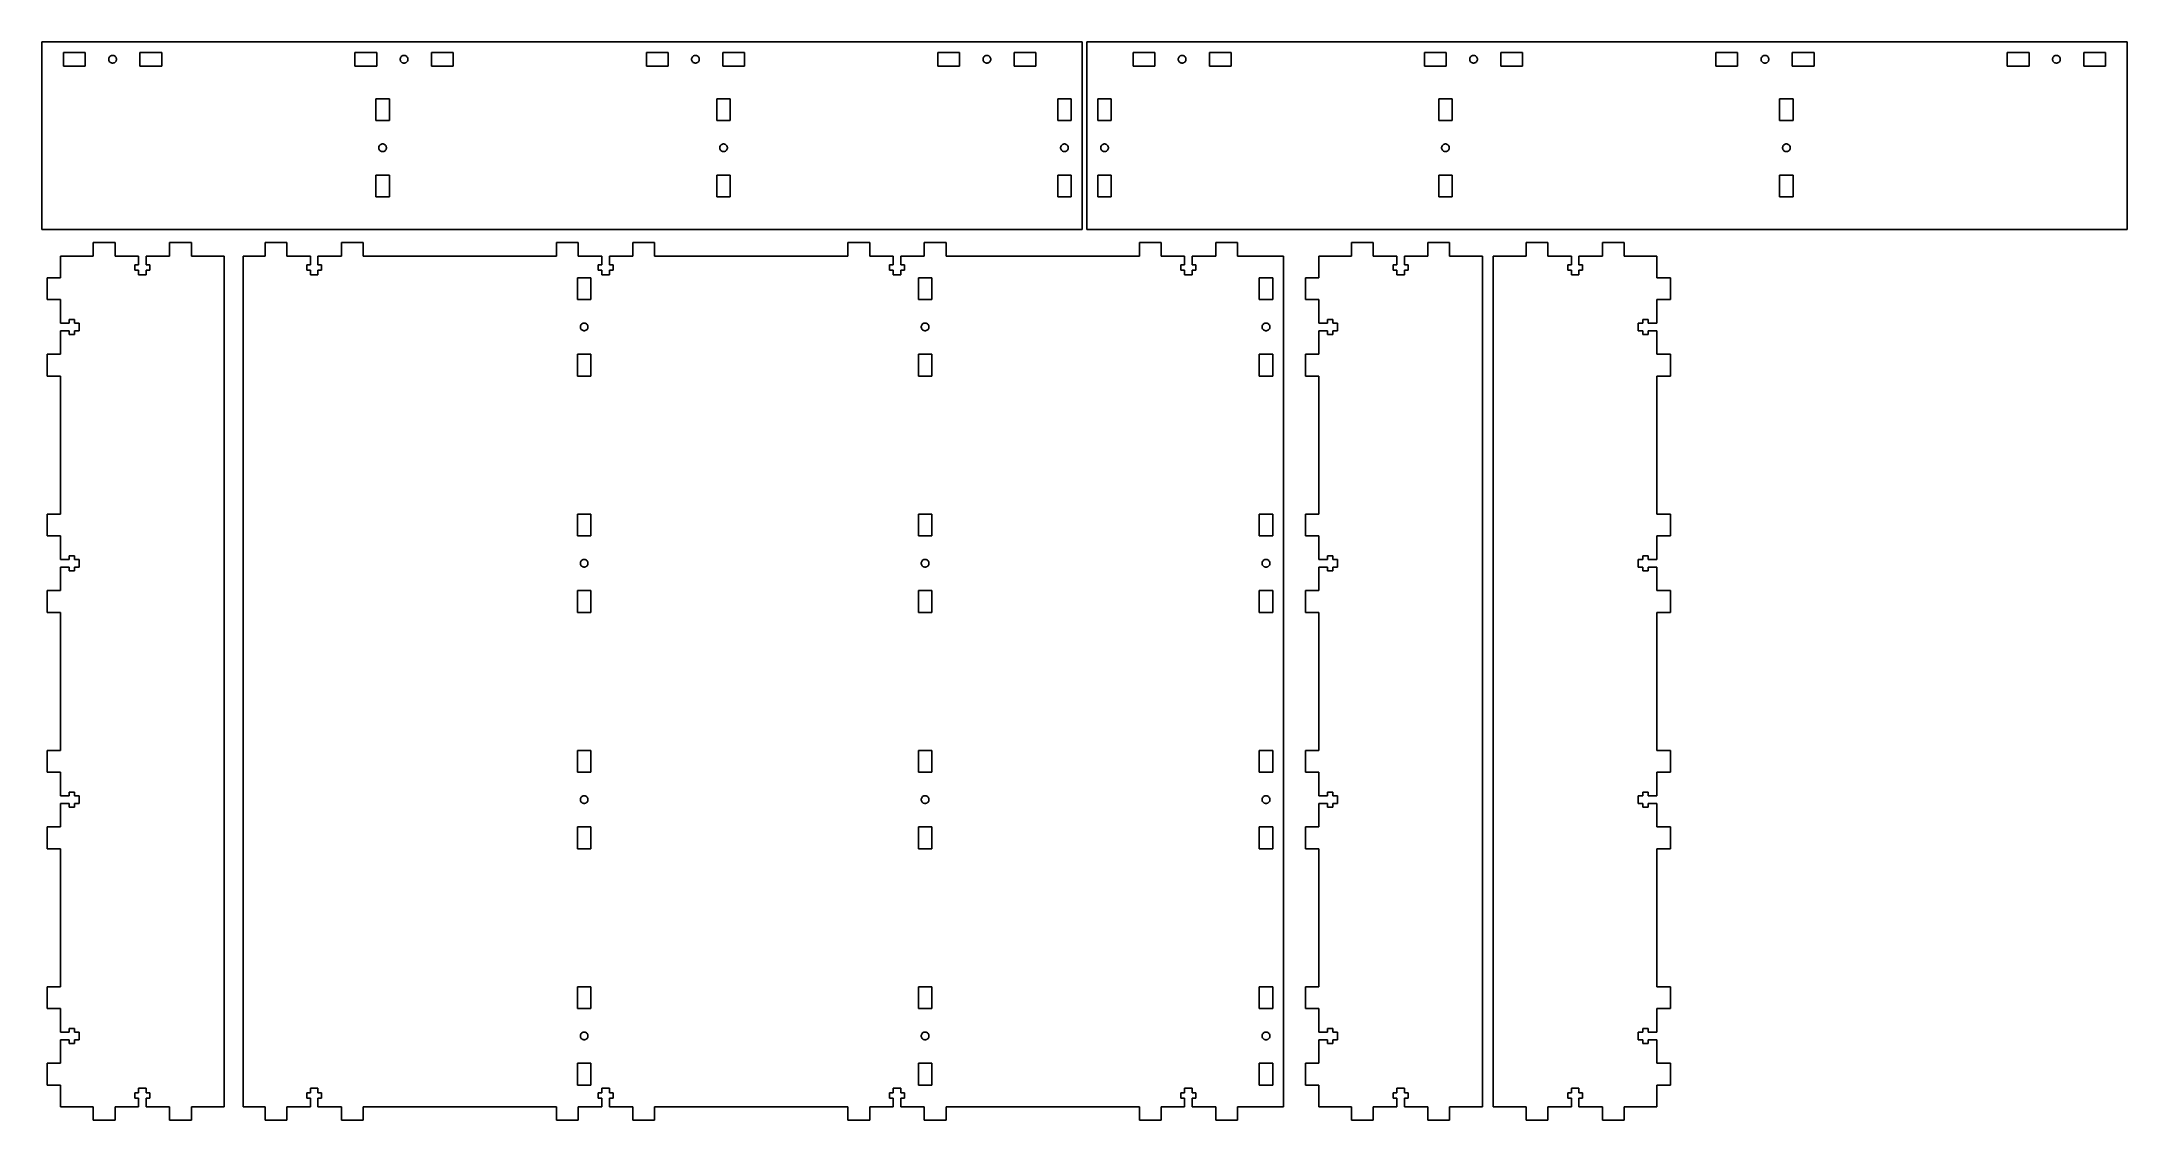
# Model space of a CAD drawing. Header units: metres. Extents: x 0 to 765, y 5 to 400.
import ezdxf

# ---------------------------------------------------------------- set-up
doc = ezdxf.new("R2010")
doc.units = ezdxf.units.M

msp = doc.modelspace()

# ---------------------------------------------------------------- linework, layer by layer
for p, q in [((381.45, 400.5), (0, 400.5)), ((0, 400.5), (0, 331.6)), ((381.45, 331.6), (381.45, 400.5)), ((764.7, 400.5), (383.25, 400.5)), ((383.25, 400.5), (383.25, 331.6)), ((764.7, 331.6), (764.7, 400.5)), ((8.00999, 391.575), (8.00999, 396.525)), ((8.00999, 396.525), (15.99, 396.525)), ((15.99, 391.575), (8.00999, 391.575)), ((15.99, 396.525), (15.99, 391.575)), ((24.6, 394.188), (24.6538, 394.458)), ((24.6, 393.912), (24.6, 394.188)), ((24.6538, 393.642), (24.6, 393.912)), ((24.6538, 394.458), (24.7593, 394.713)), ((24.7593, 393.387), (24.6538, 393.642)), ((24.7593, 394.713), (24.9125, 394.942)), ((24.9125, 393.158), (24.7593, 393.387)), ((24.9125, 394.942), (25.1075, 395.137)), ((25.1075, 392.963), (24.9125, 393.158)), ((25.1075, 395.137), (25.3368, 395.291)), ((25.3368, 392.809), (25.1075, 392.963)), ((25.3368, 395.291), (25.5916, 395.396)), ((25.5916, 392.704), (25.3368, 392.809)), ((25.5916, 395.396), (25.8621, 395.45)), ((25.8621, 392.65), (25.5916, 392.704)), ((25.8621, 395.45), (26.1379, 395.45)), ((26.1379, 392.65), (25.8621, 392.65)), ((26.1379, 395.45), (26.4084, 395.396)), ((26.4084, 392.704), (26.1379, 392.65)), ((26.4084, 395.396), (26.6631, 395.291)), ((26.6631, 392.809), (26.4084, 392.704)), ((26.6631, 395.291), (26.8924, 395.137)), ((26.8924, 392.963), (26.6631, 392.809)), ((26.8924, 395.137), (27.0874, 394.942)), ((27.0874, 393.158), (26.8924, 392.963)), ((27.0874, 394.942), (27.2407, 394.713)), ((27.2407, 393.387), (27.0874, 393.158)), ((27.2407, 394.713), (27.3462, 394.458)), ((27.3462, 393.642), (27.2407, 393.387)), ((27.3462, 394.458), (27.4, 394.188)), ((27.4, 393.912), (27.3462, 393.642)), ((27.4, 394.188), (27.4, 393.912)), ((36.01, 391.575), (36.01, 396.525)), ((36.01, 396.525), (43.99, 396.525)), ((43.99, 391.575), (36.01, 391.575)), ((43.99, 396.525), (43.99, 391.575)), ((114.86, 391.575), (114.86, 396.525)), ((114.86, 396.525), (122.84, 396.525)), ((122.84, 391.575), (114.86, 391.575)), ((122.84, 396.525), (122.84, 391.575)), ((131.45, 394.188), (131.504, 394.458)), ((131.45, 393.912), (131.45, 394.188)), ((131.504, 393.642), (131.45, 393.912)), ((131.504, 394.458), (131.609, 394.713)), ((131.609, 393.387), (131.504, 393.642)), ((131.609, 394.713), (131.763, 394.942)), ((131.763, 393.158), (131.609, 393.387)), ((131.763, 394.942), (131.958, 395.137)), ((131.958, 392.963), (131.763, 393.158)), ((131.958, 395.137), (132.187, 395.291)), ((132.187, 392.809), (131.958, 392.963)), ((132.187, 395.291), (132.442, 395.396)), ((132.442, 392.704), (132.187, 392.809)), ((132.442, 395.396), (132.712, 395.45)), ((132.712, 392.65), (132.442, 392.704)), ((132.712, 395.45), (132.988, 395.45)), ((132.988, 392.65), (132.712, 392.65)), ((132.988, 395.45), (133.258, 395.396)), ((133.258, 392.704), (132.988, 392.65)), ((133.258, 395.396), (133.513, 395.291)), ((133.513, 392.809), (133.258, 392.704)), ((133.513, 395.291), (133.742, 395.137)), ((133.742, 392.963), (133.513, 392.809)), ((133.742, 395.137), (133.937, 394.942)), ((133.937, 393.158), (133.742, 392.963)), ((133.937, 394.942), (134.091, 394.713)), ((134.091, 393.387), (133.937, 393.158)), ((134.091, 394.713), (134.196, 394.458)), ((134.196, 393.642), (134.091, 393.387)), ((134.196, 394.458), (134.25, 394.188)), ((134.25, 393.912), (134.196, 393.642)), ((134.25, 394.188), (134.25, 393.912)), ((142.86, 391.575), (142.86, 396.525)), ((142.86, 396.525), (150.84, 396.525)), ((150.84, 391.575), (142.86, 391.575)), ((150.84, 396.525), (150.84, 391.575)), ((221.71, 391.575), (221.71, 396.525)), ((221.71, 396.525), (229.69, 396.525)), ((229.69, 391.575), (221.71, 391.575)), ((229.69, 396.525), (229.69, 391.575)), ((238.3, 394.188), (238.354, 394.458)), ((238.3, 393.912), (238.3, 394.188)), ((238.354, 393.642), (238.3, 393.912)), ((238.354, 394.458), (238.459, 394.713)), ((238.459, 393.387), (238.354, 393.642)), ((238.459, 394.713), (238.613, 394.942)), ((238.613, 393.158), (238.459, 393.387)), ((238.613, 394.942), (238.808, 395.137)), ((238.808, 392.963), (238.613, 393.158)), ((238.808, 395.137), (239.037, 395.291)), ((239.037, 392.809), (238.808, 392.963)), ((239.037, 395.291), (239.292, 395.396)), ((239.292, 392.704), (239.037, 392.809)), ((239.292, 395.396), (239.562, 395.45)), ((239.562, 392.65), (239.292, 392.704)), ((239.562, 395.45), (239.838, 395.45)), ((239.838, 392.65), (239.562, 392.65)), ((239.838, 395.45), (240.108, 395.396)), ((240.108, 392.704), (239.838, 392.65)), ((240.108, 395.396), (240.363, 395.291)), ((240.363, 392.809), (240.108, 392.704)), ((240.363, 395.291), (240.592, 395.137)), ((240.592, 392.963), (240.363, 392.809)), ((240.592, 395.137), (240.787, 394.942)), ((240.787, 393.158), (240.592, 392.963)), ((240.787, 394.942), (240.941, 394.713)), ((240.941, 393.387), (240.787, 393.158)), ((240.941, 394.713), (241.046, 394.458)), ((241.046, 393.642), (240.941, 393.387)), ((241.046, 394.458), (241.1, 394.188)), ((241.1, 393.912), (241.046, 393.642)), ((241.1, 394.188), (241.1, 393.912)), ((249.71, 391.575), (249.71, 396.525)), ((249.71, 396.525), (257.69, 396.525)), ((257.69, 391.575), (249.71, 391.575)), ((257.69, 396.525), (257.69, 391.575)), ((328.56, 391.575), (328.56, 396.525)), ((328.56, 396.525), (336.54, 396.525)), ((336.54, 391.575), (328.56, 391.575)), ((336.54, 396.525), (336.54, 391.575)), ((345.15, 394.188), (345.204, 394.458)), ((345.15, 393.912), (345.15, 394.188)), ((345.204, 393.642), (345.15, 393.912)), ((345.204, 394.458), (345.309, 394.713)), ((345.309, 393.387), (345.204, 393.642)), ((345.309, 394.713), (345.463, 394.942)), ((345.463, 393.158), (345.309, 393.387)), ((345.463, 394.942), (345.658, 395.137)), ((345.658, 392.963), (345.463, 393.158)), ((345.658, 395.137), (345.887, 395.291)), ((345.887, 392.809), (345.658, 392.963)), ((345.887, 395.291), (346.142, 395.396)), ((346.142, 392.704), (345.887, 392.809)), ((346.142, 395.396), (346.412, 395.45)), ((346.412, 392.65), (346.142, 392.704)), ((346.412, 395.45), (346.688, 395.45)), ((346.688, 392.65), (346.412, 392.65)), ((346.688, 395.45), (346.958, 395.396)), ((346.958, 392.704), (346.688, 392.65)), ((346.958, 395.396), (347.213, 395.291)), ((347.213, 392.809), (346.958, 392.704)), ((347.213, 395.291), (347.442, 395.137)), ((347.442, 392.963), (347.213, 392.809)), ((347.442, 395.137), (347.637, 394.942)), ((347.637, 393.158), (347.442, 392.963)), ((347.637, 394.942), (347.791, 394.713)), ((347.791, 393.387), (347.637, 393.158)), ((347.791, 394.713), (347.896, 394.458)), ((347.896, 393.642), (347.791, 393.387)), ((347.896, 394.458), (347.95, 394.188)), ((347.95, 393.912), (347.896, 393.642)), ((347.95, 394.188), (347.95, 393.912)), ((356.56, 391.575), (356.56, 396.525)), ((356.56, 396.525), (364.54, 396.525)), ((364.54, 391.575), (356.56, 391.575)), ((364.54, 396.525), (364.54, 391.575)), ((400.16, 391.575), (400.16, 396.525)), ((400.16, 396.525), (408.14, 396.525)), ((408.14, 391.575), (400.16, 391.575)), ((408.14, 396.525), (408.14, 391.575)), ((416.75, 394.188), (416.804, 394.458)), ((416.75, 393.912), (416.75, 394.188)), ((416.804, 393.642), (416.75, 393.912)), ((416.804, 394.458), (416.909, 394.713)), ((416.909, 393.387), (416.804, 393.642)), ((416.909, 394.713), (417.063, 394.942)), ((417.063, 393.158), (416.909, 393.387)), ((417.063, 394.942), (417.258, 395.137)), ((417.258, 392.963), (417.063, 393.158)), ((417.258, 395.137), (417.487, 395.291)), ((417.487, 392.809), (417.258, 392.963)), ((417.487, 395.291), (417.742, 395.396)), ((417.742, 392.704), (417.487, 392.809)), ((417.742, 395.396), (418.012, 395.45)), ((418.012, 392.65), (417.742, 392.704)), ((418.012, 395.45), (418.288, 395.45)), ((418.288, 392.65), (418.012, 392.65)), ((418.288, 395.45), (418.558, 395.396)), ((418.558, 392.704), (418.288, 392.65)), ((418.558, 395.396), (418.813, 395.291)), ((418.813, 392.809), (418.558, 392.704)), ((418.813, 395.291), (419.042, 395.137)), ((419.042, 392.963), (418.813, 392.809)), ((419.042, 395.137), (419.237, 394.942)), ((419.237, 393.158), (419.042, 392.963)), ((419.237, 394.942), (419.391, 394.713)), ((419.391, 393.387), (419.237, 393.158)), ((419.391, 394.713), (419.496, 394.458)), ((419.496, 393.642), (419.391, 393.387)), ((419.496, 394.458), (419.55, 394.188)), ((419.55, 393.912), (419.496, 393.642)), ((419.55, 394.188), (419.55, 393.912)), ((428.16, 391.575), (428.16, 396.525)), ((428.16, 396.525), (436.14, 396.525)), ((436.14, 391.575), (428.16, 391.575)), ((436.14, 396.525), (436.14, 391.575)), ((507.01, 391.575), (507.01, 396.525)), ((507.01, 396.525), (514.99, 396.525)), ((514.99, 391.575), (507.01, 391.575)), ((514.99, 396.525), (514.99, 391.575)), ((523.6, 394.188), (523.654, 394.458)), ((523.6, 393.912), (523.6, 394.188)), ((523.654, 393.642), (523.6, 393.912)), ((523.654, 394.458), (523.759, 394.713)), ((523.759, 393.387), (523.654, 393.642)), ((523.759, 394.713), (523.913, 394.942)), ((523.913, 393.158), (523.759, 393.387)), ((523.913, 394.942), (524.108, 395.137)), ((524.108, 392.963), (523.913, 393.158)), ((524.108, 395.137), (524.337, 395.291)), ((524.337, 392.809), (524.108, 392.963)), ((524.337, 395.291), (524.592, 395.396)), ((524.592, 392.704), (524.337, 392.809)), ((524.592, 395.396), (524.862, 395.45)), ((524.862, 392.65), (524.592, 392.704)), ((524.862, 395.45), (525.138, 395.45)), ((525.138, 392.65), (524.862, 392.65)), ((525.138, 395.45), (525.408, 395.396)), ((525.408, 392.704), (525.138, 392.65)), ((525.408, 395.396), (525.663, 395.291)), ((525.663, 392.809), (525.408, 392.704)), ((525.663, 395.291), (525.892, 395.137)), ((525.892, 392.963), (525.663, 392.809)), ((525.892, 395.137), (526.087, 394.942)), ((526.087, 393.158), (525.892, 392.963)), ((526.087, 394.942), (526.241, 394.713)), ((526.241, 393.387), (526.087, 393.158)), ((526.241, 394.713), (526.346, 394.458)), ((526.346, 393.642), (526.241, 393.387)), ((526.346, 394.458), (526.4, 394.188)), ((526.4, 393.912), (526.346, 393.642)), ((526.4, 394.188), (526.4, 393.912)), ((535.01, 391.575), (535.01, 396.525)), ((535.01, 396.525), (542.99, 396.525)), ((542.99, 391.575), (535.01, 391.575)), ((542.99, 396.525), (542.99, 391.575)), ((613.86, 391.575), (613.86, 396.525)), ((613.86, 396.525), (621.84, 396.525)), ((621.84, 391.575), (613.86, 391.575)), ((621.84, 396.525), (621.84, 391.575)), ((630.45, 394.188), (630.504, 394.458)), ((630.45, 393.912), (630.45, 394.188)), ((630.504, 393.642), (630.45, 393.912)), ((630.504, 394.458), (630.609, 394.713)), ((630.609, 393.387), (630.504, 393.642)), ((630.609, 394.713), (630.763, 394.942)), ((630.763, 393.158), (630.609, 393.387)), ((630.763, 394.942), (630.958, 395.137)), ((630.958, 392.963), (630.763, 393.158)), ((630.958, 395.137), (631.187, 395.291)), ((631.187, 392.809), (630.958, 392.963)), ((631.187, 395.291), (631.442, 395.396)), ((631.442, 392.704), (631.187, 392.809)), ((631.442, 395.396), (631.712, 395.45)), ((631.712, 392.65), (631.442, 392.704)), ((631.712, 395.45), (631.988, 395.45)), ((631.988, 392.65), (631.712, 392.65)), ((631.988, 395.45), (632.258, 395.396)), ((632.258, 392.704), (631.988, 392.65)), ((632.258, 395.396), (632.513, 395.291)), ((632.513, 392.809), (632.258, 392.704)), ((632.513, 395.291), (632.742, 395.137)), ((632.742, 392.963), (632.513, 392.809)), ((632.742, 395.137), (632.937, 394.942)), ((632.937, 393.158), (632.742, 392.963)), ((632.937, 394.942), (633.091, 394.713)), ((633.091, 393.387), (632.937, 393.158)), ((633.091, 394.713), (633.196, 394.458)), ((633.196, 393.642), (633.091, 393.387)), ((633.196, 394.458), (633.25, 394.188)), ((633.25, 393.912), (633.196, 393.642)), ((633.25, 394.188), (633.25, 393.912)), ((641.86, 391.575), (641.86, 396.525)), ((641.86, 396.525), (649.84, 396.525)), ((649.84, 391.575), (641.86, 391.575)), ((649.84, 396.525), (649.84, 391.575)), ((720.71, 391.575), (720.71, 396.525)), ((720.71, 396.525), (728.69, 396.525)), ((728.69, 391.575), (720.71, 391.575)), ((728.69, 396.525), (728.69, 391.575)), ((737.3, 394.188), (737.354, 394.458)), ((737.3, 393.912), (737.3, 394.188)), ((737.354, 393.642), (737.3, 393.912)), ((737.354, 394.458), (737.459, 394.713)), ((737.459, 393.387), (737.354, 393.642)), ((737.459, 394.713), (737.613, 394.942)), ((737.613, 393.158), (737.459, 393.387)), ((737.613, 394.942), (737.808, 395.137)), ((737.808, 392.963), (737.613, 393.158)), ((737.808, 395.137), (738.037, 395.291)), ((738.037, 392.809), (737.808, 392.963)), ((738.037, 395.291), (738.292, 395.396)), ((738.292, 392.704), (738.037, 392.809)), ((738.292, 395.396), (738.562, 395.45)), ((738.562, 392.65), (738.292, 392.704)), ((738.562, 395.45), (738.838, 395.45)), ((738.838, 392.65), (738.562, 392.65)), ((738.838, 395.45), (739.108, 395.396)), ((739.108, 392.704), (738.838, 392.65)), ((739.108, 395.396), (739.363, 395.291)), ((739.363, 392.809), (739.108, 392.704)), ((739.363, 395.291), (739.592, 395.137)), ((739.592, 392.963), (739.363, 392.809)), ((739.592, 395.137), (739.787, 394.942)), ((739.787, 393.158), (739.592, 392.963)), ((739.787, 394.942), (739.941, 394.713)), ((739.941, 393.387), (739.787, 393.158)), ((739.941, 394.713), (740.046, 394.458)), ((740.046, 393.642), (739.941, 393.387)), ((740.046, 394.458), (740.1, 394.188)), ((740.1, 393.912), (740.046, 393.642)), ((740.1, 394.188), (740.1, 393.912)), ((748.71, 391.575), (748.71, 396.525)), ((748.71, 396.525), (756.69, 396.525)), ((756.69, 391.575), (748.71, 391.575)), ((756.69, 396.525), (756.69, 391.575)), ((122.525, 371.61), (122.525, 379.59)), ((122.525, 379.59), (127.475, 379.59)), ((127.475, 379.59), (127.475, 371.61)), ((247.525, 371.61), (247.525, 379.59)), ((247.525, 379.59), (252.475, 379.59)), ((252.475, 379.59), (252.475, 371.61)), ((372.525, 371.61), (372.525, 379.59)), ((372.525, 379.59), (377.475, 379.59)), ((377.475, 379.59), (377.475, 371.61)), ((387.225, 371.61), (387.225, 379.59)), ((387.225, 379.59), (392.175, 379.59)), ((392.175, 379.59), (392.175, 371.61)), ((512.225, 371.61), (512.225, 379.59)), ((512.225, 379.59), (517.175, 379.59)), ((517.175, 379.59), (517.175, 371.61)), ((637.225, 371.61), (637.225, 379.59)), ((637.225, 379.59), (642.175, 379.59)), ((642.175, 379.59), (642.175, 371.61)), ((127.475, 371.61), (122.525, 371.61)), ((252.475, 371.61), (247.525, 371.61)), ((377.475, 371.61), (372.525, 371.61)), ((392.175, 371.61), (387.225, 371.61)), ((517.175, 371.61), (512.225, 371.61)), ((642.175, 371.61), (637.225, 371.61)), ((123.6, 361.738), (123.654, 362.008)), ((123.6, 361.462), (123.6, 361.738)), ((123.654, 361.192), (123.6, 361.462)), ((123.654, 362.008), (123.759, 362.263)), ((123.759, 360.937), (123.654, 361.192)), ((123.759, 362.263), (123.913, 362.492)), ((123.913, 360.708), (123.759, 360.937)), ((123.913, 362.492), (124.108, 362.687)), ((124.108, 360.513), (123.913, 360.708)), ((124.108, 362.687), (124.337, 362.841)), ((124.337, 360.359), (124.108, 360.513)), ((124.337, 362.841), (124.592, 362.946)), ((124.592, 360.254), (124.337, 360.359)), ((124.592, 362.946), (124.862, 363)), ((124.862, 360.2), (124.592, 360.254)), ((124.862, 363), (125.138, 363)), ((125.138, 360.2), (124.862, 360.2)), ((125.138, 363), (125.408, 362.946)), ((125.408, 360.254), (125.138, 360.2)), ((125.408, 362.946), (125.663, 362.841)), ((125.663, 360.359), (125.408, 360.254)), ((125.663, 362.841), (125.892, 362.687)), ((125.892, 360.513), (125.663, 360.359)), ((125.892, 362.687), (126.087, 362.492)), ((126.087, 360.708), (125.892, 360.513)), ((126.087, 362.492), (126.241, 362.263)), ((126.241, 360.937), (126.087, 360.708)), ((126.241, 362.263), (126.346, 362.008)), ((126.346, 361.192), (126.241, 360.937)), ((126.346, 362.008), (126.4, 361.738)), ((126.4, 361.462), (126.346, 361.192)), ((126.4, 361.738), (126.4, 361.462)), ((248.6, 361.738), (248.654, 362.008)), ((248.6, 361.462), (248.6, 361.738)), ((248.654, 361.192), (248.6, 361.462)), ((248.654, 362.008), (248.759, 362.263)), ((248.759, 360.937), (248.654, 361.192)), ((248.759, 362.263), (248.913, 362.492)), ((248.913, 360.708), (248.759, 360.937)), ((248.913, 362.492), (249.108, 362.687)), ((249.108, 360.513), (248.913, 360.708)), ((249.108, 362.687), (249.337, 362.841)), ((249.337, 360.359), (249.108, 360.513)), ((249.337, 362.841), (249.592, 362.946)), ((249.592, 360.254), (249.337, 360.359)), ((249.592, 362.946), (249.862, 363)), ((249.862, 360.2), (249.592, 360.254)), ((249.862, 363), (250.138, 363)), ((250.138, 360.2), (249.862, 360.2)), ((250.138, 363), (250.408, 362.946)), ((250.408, 360.254), (250.138, 360.2)), ((250.408, 362.946), (250.663, 362.841)), ((250.663, 360.359), (250.408, 360.254)), ((250.663, 362.841), (250.892, 362.687)), ((250.892, 360.513), (250.663, 360.359)), ((250.892, 362.687), (251.087, 362.492)), ((251.087, 360.708), (250.892, 360.513)), ((251.087, 362.492), (251.241, 362.263)), ((251.241, 360.937), (251.087, 360.708)), ((251.241, 362.263), (251.346, 362.008)), ((251.346, 361.192), (251.241, 360.937)), ((251.346, 362.008), (251.4, 361.738)), ((251.4, 361.462), (251.346, 361.192)), ((251.4, 361.738), (251.4, 361.462)), ((373.6, 361.738), (373.654, 362.008)), ((373.6, 361.462), (373.6, 361.738)), ((373.654, 361.192), (373.6, 361.462)), ((373.654, 362.008), (373.759, 362.263)), ((373.759, 360.937), (373.654, 361.192)), ((373.759, 362.263), (373.913, 362.492)), ((373.913, 360.708), (373.759, 360.937)), ((373.913, 362.492), (374.108, 362.687)), ((374.108, 360.513), (373.913, 360.708)), ((374.108, 362.687), (374.337, 362.841)), ((374.337, 360.359), (374.108, 360.513)), ((374.337, 362.841), (374.592, 362.946)), ((374.592, 360.254), (374.337, 360.359)), ((374.592, 362.946), (374.862, 363)), ((374.862, 360.2), (374.592, 360.254)), ((374.862, 363), (375.138, 363)), ((375.138, 360.2), (374.862, 360.2)), ((375.138, 363), (375.408, 362.946)), ((375.408, 360.254), (375.138, 360.2)), ((375.408, 362.946), (375.663, 362.841)), ((375.663, 360.359), (375.408, 360.254)), ((375.663, 362.841), (375.892, 362.687)), ((375.892, 360.513), (375.663, 360.359)), ((375.892, 362.687), (376.087, 362.492)), ((376.087, 360.708), (375.892, 360.513)), ((376.087, 362.492), (376.241, 362.263)), ((376.241, 360.937), (376.087, 360.708)), ((376.241, 362.263), (376.346, 362.008)), ((376.346, 361.192), (376.241, 360.937)), ((376.346, 362.008), (376.4, 361.738)), ((376.4, 361.462), (376.346, 361.192)), ((376.4, 361.738), (376.4, 361.462)), ((388.3, 361.738), (388.354, 362.008)), ((388.3, 361.462), (388.3, 361.738)), ((388.354, 361.192), (388.3, 361.462)), ((388.354, 362.008), (388.459, 362.263)), ((388.459, 360.937), (388.354, 361.192)), ((388.459, 362.263), (388.613, 362.492)), ((388.613, 360.708), (388.459, 360.937)), ((388.613, 362.492), (388.808, 362.687)), ((388.808, 360.513), (388.613, 360.708)), ((388.808, 362.687), (389.037, 362.841)), ((389.037, 360.359), (388.808, 360.513)), ((389.037, 362.841), (389.292, 362.946)), ((389.292, 360.254), (389.037, 360.359)), ((389.292, 362.946), (389.562, 363)), ((389.562, 360.2), (389.292, 360.254)), ((389.562, 363), (389.838, 363)), ((389.838, 360.2), (389.562, 360.2)), ((389.838, 363), (390.108, 362.946)), ((390.108, 360.254), (389.838, 360.2)), ((390.108, 362.946), (390.363, 362.841)), ((390.363, 360.359), (390.108, 360.254)), ((390.363, 362.841), (390.592, 362.687)), ((390.592, 360.513), (390.363, 360.359)), ((390.592, 362.687), (390.787, 362.492)), ((390.787, 360.708), (390.592, 360.513)), ((390.787, 362.492), (390.941, 362.263)), ((390.941, 360.937), (390.787, 360.708)), ((390.941, 362.263), (391.046, 362.008)), ((391.046, 361.192), (390.941, 360.937)), ((391.046, 362.008), (391.1, 361.738)), ((391.1, 361.462), (391.046, 361.192)), ((391.1, 361.738), (391.1, 361.462)), ((513.3, 361.738), (513.354, 362.008)), ((513.3, 361.462), (513.3, 361.738)), ((513.354, 361.192), (513.3, 361.462)), ((513.354, 362.008), (513.459, 362.263)), ((513.459, 360.937), (513.354, 361.192)), ((513.459, 362.263), (513.613, 362.492)), ((513.613, 360.708), (513.459, 360.937)), ((513.613, 362.492), (513.808, 362.687)), ((513.808, 360.513), (513.613, 360.708)), ((513.808, 362.687), (514.037, 362.841)), ((514.037, 360.359), (513.808, 360.513)), ((514.037, 362.841), (514.292, 362.946)), ((514.292, 360.254), (514.037, 360.359)), ((514.292, 362.946), (514.562, 363)), ((514.562, 360.2), (514.292, 360.254)), ((514.562, 363), (514.838, 363)), ((514.838, 360.2), (514.562, 360.2)), ((514.838, 363), (515.108, 362.946)), ((515.108, 360.254), (514.838, 360.2)), ((515.108, 362.946), (515.363, 362.841)), ((515.363, 360.359), (515.108, 360.254)), ((515.363, 362.841), (515.592, 362.687)), ((515.592, 360.513), (515.363, 360.359)), ((515.592, 362.687), (515.787, 362.492)), ((515.787, 360.708), (515.592, 360.513)), ((515.787, 362.492), (515.941, 362.263)), ((515.941, 360.937), (515.787, 360.708)), ((515.941, 362.263), (516.046, 362.008)), ((516.046, 361.192), (515.941, 360.937)), ((516.046, 362.008), (516.1, 361.738)), ((516.1, 361.462), (516.046, 361.192)), ((516.1, 361.738), (516.1, 361.462)), ((638.3, 361.738), (638.354, 362.008)), ((638.3, 361.462), (638.3, 361.738)), ((638.354, 361.192), (638.3, 361.462)), ((638.354, 362.008), (638.459, 362.263)), ((638.459, 360.937), (638.354, 361.192)), ((638.459, 362.263), (638.613, 362.492)), ((638.613, 360.708), (638.459, 360.937)), ((638.613, 362.492), (638.808, 362.687)), ((638.808, 360.513), (638.613, 360.708)), ((638.808, 362.687), (639.037, 362.841)), ((639.037, 360.359), (638.808, 360.513)), ((639.037, 362.841), (639.292, 362.946)), ((639.292, 360.254), (639.037, 360.359)), ((639.292, 362.946), (639.562, 363)), ((639.562, 360.2), (639.292, 360.254)), ((639.562, 363), (639.838, 363)), ((639.838, 360.2), (639.562, 360.2)), ((639.838, 363), (640.108, 362.946)), ((640.108, 360.254), (639.838, 360.2)), ((640.108, 362.946), (640.363, 362.841)), ((640.363, 360.359), (640.108, 360.254)), ((640.363, 362.841), (640.592, 362.687)), ((640.592, 360.513), (640.363, 360.359)), ((640.592, 362.687), (640.787, 362.492)), ((640.787, 360.708), (640.592, 360.513)), ((640.787, 362.492), (640.941, 362.263)), ((640.941, 360.937), (640.787, 360.708)), ((640.941, 362.263), (641.046, 362.008)), ((641.046, 361.192), (640.941, 360.937)), ((641.046, 362.008), (641.1, 361.738)), ((641.1, 361.462), (641.046, 361.192)), ((641.1, 361.738), (641.1, 361.462)), ((122.525, 343.61), (122.525, 351.59)), ((122.525, 351.59), (127.475, 351.59)), ((127.475, 351.59), (127.475, 343.61)), ((247.525, 343.61), (247.525, 351.59)), ((247.525, 351.59), (252.475, 351.59)), ((252.475, 351.59), (252.475, 343.61)), ((372.525, 343.61), (372.525, 351.59)), ((372.525, 351.59), (377.475, 351.59)), ((377.475, 351.59), (377.475, 343.61)), ((387.225, 343.61), (387.225, 351.59)), ((387.225, 351.59), (392.175, 351.59)), ((392.175, 351.59), (392.175, 343.61)), ((512.225, 343.61), (512.225, 351.59)), ((512.225, 351.59), (517.175, 351.59)), ((517.175, 351.59), (517.175, 343.61)), ((637.225, 343.61), (637.225, 351.59)), ((637.225, 351.59), (642.175, 351.59)), ((642.175, 351.59), (642.175, 343.61)), ((127.475, 343.61), (122.525, 343.61)), ((252.475, 343.61), (247.525, 343.61)), ((377.475, 343.61), (372.525, 343.61)), ((392.175, 343.61), (387.225, 343.61)), ((517.175, 343.61), (512.225, 343.61)), ((642.175, 343.61), (637.225, 343.61)), ((0, 331.6), (381.45, 331.6)), ((383.25, 331.6), (764.7, 331.6)), ((18.91, 321.9), (6.89999, 321.9)), ((6.89999, 321.9), (6.89999, 313.89)), ((26.89, 326.825), (18.91, 326.825)), ((18.91, 326.825), (18.91, 321.9)), ((26.89, 321.9), (26.89, 326.825)), ((35.51, 321.9), (26.89, 321.9)), ((35.51, 318.71), (35.51, 321.9)), ((46.91, 321.9), (38.29, 321.9)), ((38.29, 321.9), (38.29, 318.71)), ((54.89, 326.825), (46.91, 326.825)), ((46.91, 326.825), (46.91, 321.9)), ((54.89, 321.9), (54.89, 326.825)), ((66.9, 321.9), (54.89, 321.9)), ((66.9, 9.89999), (66.9, 321.9)), ((81.91, 321.9), (73.9, 321.9)), ((73.9, 321.9), (73.9, 9.90001)), ((89.89, 326.825), (81.91, 326.825)), ((81.91, 326.825), (81.91, 321.9)), ((89.89, 321.9), (89.89, 326.825)), ((98.51, 321.9), (89.89, 321.9)), ((98.51, 318.71), (98.51, 321.9)), ((109.91, 321.9), (101.29, 321.9)), ((101.29, 321.9), (101.29, 318.71)), ((117.89, 326.825), (109.91, 326.825)), ((109.91, 326.825), (109.91, 321.9)), ((117.89, 321.9), (117.89, 326.825)), ((188.76, 321.9), (117.89, 321.9)), ((196.74, 326.825), (188.76, 326.825)), ((188.76, 326.825), (188.76, 321.9)), ((196.74, 321.9), (196.74, 326.825)), ((205.36, 321.9), (196.74, 321.9)), ((205.36, 318.71), (205.36, 321.9)), ((216.76, 321.9), (208.14, 321.9)), ((208.14, 321.9), (208.14, 318.71)), ((224.74, 326.825), (216.76, 326.825)), ((216.76, 326.825), (216.76, 321.9)), ((224.74, 321.9), (224.74, 326.825)), ((295.61, 321.9), (224.74, 321.9)), ((303.59, 326.825), (295.61, 326.825)), ((295.61, 326.825), (295.61, 321.9)), ((303.59, 321.9), (303.59, 326.825)), ((312.21, 321.9), (303.59, 321.9)), ((312.21, 318.71), (312.21, 321.9)), ((323.61, 321.9), (314.99, 321.9)), ((314.99, 321.9), (314.99, 318.71)), ((331.59, 326.825), (323.61, 326.825)), ((323.61, 326.825), (323.61, 321.9)), ((331.59, 321.9), (331.59, 326.825)), ((402.46, 321.9), (331.59, 321.9)), ((410.44, 326.825), (402.46, 326.825)), ((402.46, 326.825), (402.46, 321.9)), ((410.44, 321.9), (410.44, 326.825)), ((419.06, 321.9), (410.44, 321.9)), ((419.06, 318.71), (419.06, 321.9)), ((430.46, 321.9), (421.84, 321.9)), ((421.84, 321.9), (421.84, 318.71)), ((438.44, 326.825), (430.46, 326.825)), ((430.46, 326.825), (430.46, 321.9)), ((438.44, 321.9), (438.44, 326.825)), ((455.35, 321.9), (438.44, 321.9)), ((455.35, 9.89999), (455.35, 321.9)), ((480.26, 321.9), (468.25, 321.9)), ((468.25, 321.9), (468.25, 313.89)), ((488.24, 326.825), (480.26, 326.825)), ((480.26, 326.825), (480.26, 321.9)), ((488.24, 321.9), (488.24, 326.825)), ((496.86, 321.9), (488.24, 321.9)), ((496.86, 318.71), (496.86, 321.9)), ((508.26, 321.9), (499.64, 321.9)), ((499.64, 321.9), (499.64, 318.71)), ((516.24, 326.825), (508.26, 326.825)), ((508.26, 326.825), (508.26, 321.9)), ((516.24, 321.9), (516.24, 326.825)), ((528.25, 321.9), (516.24, 321.9)), ((528.25, 9.89999), (528.25, 321.9)), ((544.26, 321.9), (532.25, 321.9)), ((532.25, 321.9), (532.25, 9.89999)), ((552.24, 326.825), (544.26, 326.825)), ((544.26, 326.825), (544.26, 321.9)), ((552.24, 321.9), (552.24, 326.825)), ((560.86, 321.9), (552.24, 321.9)), ((560.86, 318.71), (560.86, 321.9)), ((572.26, 321.9), (563.64, 321.9)), ((563.64, 321.9), (563.64, 318.71)), ((580.24, 326.825), (572.26, 326.825)), ((572.26, 326.825), (572.26, 321.9)), ((580.24, 321.9), (580.24, 326.825)), ((592.25, 321.9), (580.24, 321.9)), ((592.25, 313.89), (592.25, 321.9)), ((6.89999, 313.89), (1.97501, 313.89)), ((1.97501, 313.89), (1.97501, 305.91)), ((34.16, 316.72), (34.16, 318.71)), ((34.16, 318.71), (35.51, 318.71)), ((35.51, 316.72), (34.16, 316.72)), ((35.51, 315.05), (35.51, 316.72)), ((38.29, 315.05), (35.51, 315.05)), ((38.29, 318.71), (39.64, 318.71)), ((39.64, 316.72), (38.29, 316.72)), ((38.29, 316.72), (38.29, 315.05)), ((39.64, 318.71), (39.64, 316.72)), ((97.16, 316.72), (97.16, 318.71)), ((97.16, 318.71), (98.51, 318.71)), ((98.51, 316.72), (97.16, 316.72)), ((98.51, 315.05), (98.51, 316.72)), ((101.29, 315.05), (98.51, 315.05)), ((101.29, 318.71), (102.64, 318.71)), ((102.64, 316.72), (101.29, 316.72)), ((101.29, 316.72), (101.29, 315.05)), ((102.64, 318.71), (102.64, 316.72)), ((196.425, 305.91), (196.425, 313.89)), ((196.425, 313.89), (201.375, 313.89)), ((201.375, 313.89), (201.375, 305.91)), ((204.01, 316.72), (204.01, 318.71)), ((204.01, 318.71), (205.36, 318.71)), ((205.36, 316.72), (204.01, 316.72)), ((205.36, 315.05), (205.36, 316.72)), ((208.14, 315.05), (205.36, 315.05)), ((208.14, 318.71), (209.49, 318.71)), ((209.49, 316.72), (208.14, 316.72)), ((208.14, 316.72), (208.14, 315.05)), ((209.49, 318.71), (209.49, 316.72)), ((310.86, 316.72), (310.86, 318.71)), ((310.86, 318.71), (312.21, 318.71)), ((312.21, 316.72), (310.86, 316.72)), ((312.21, 315.05), (312.21, 316.72)), ((314.99, 315.05), (312.21, 315.05)), ((314.99, 318.71), (316.34, 318.71)), ((316.34, 316.72), (314.99, 316.72)), ((314.99, 316.72), (314.99, 315.05)), ((316.34, 318.71), (316.34, 316.72)), ((321.425, 305.91), (321.425, 313.89)), ((321.425, 313.89), (326.375, 313.89)), ((326.375, 313.89), (326.375, 305.91)), ((417.71, 316.72), (417.71, 318.71)), ((417.71, 318.71), (419.06, 318.71)), ((419.06, 316.72), (417.71, 316.72)), ((419.06, 315.05), (419.06, 316.72)), ((421.84, 315.05), (419.06, 315.05)), ((421.84, 318.71), (423.19, 318.71)), ((423.19, 316.72), (421.84, 316.72)), ((421.84, 316.72), (421.84, 315.05)), ((423.19, 318.71), (423.19, 316.72)), ((446.425, 305.91), (446.425, 313.89)), ((446.425, 313.89), (451.375, 313.89)), ((451.375, 313.89), (451.375, 305.91)), ((468.25, 313.89), (463.325, 313.89)), ((463.325, 313.89), (463.325, 305.91)), ((495.51, 316.72), (495.51, 318.71)), ((495.51, 318.71), (496.86, 318.71)), ((496.86, 316.72), (495.51, 316.72)), ((496.86, 315.05), (496.86, 316.72)), ((499.64, 315.05), (496.86, 315.05)), ((499.64, 318.71), (500.99, 318.71)), ((500.99, 316.72), (499.64, 316.72)), ((499.64, 316.72), (499.64, 315.05)), ((500.99, 318.71), (500.99, 316.72)), ((559.51, 316.72), (559.51, 318.71)), ((559.51, 318.71), (560.86, 318.71)), ((560.86, 316.72), (559.51, 316.72)), ((560.86, 315.05), (560.86, 316.72)), ((563.64, 315.05), (560.86, 315.05)), ((563.64, 318.71), (564.99, 318.71)), ((564.99, 316.72), (563.64, 316.72)), ((563.64, 316.72), (563.64, 315.05)), ((564.99, 318.71), (564.99, 316.72)), ((597.175, 313.89), (592.25, 313.89)), ((597.175, 305.91), (597.175, 313.89)), ((1.97501, 305.91), (6.89999, 305.91)), ((6.89999, 305.91), (6.89999, 297.29)), ((201.375, 305.91), (196.425, 305.91)), ((326.375, 305.91), (321.425, 305.91)), ((451.375, 305.91), (446.425, 305.91)), ((463.325, 305.91), (468.25, 305.91)), ((468.25, 305.91), (468.25, 297.29)), ((592.25, 297.29), (592.25, 305.91)), ((592.25, 305.91), (597.175, 305.91)), ((10.09, 297.29), (10.09, 298.64)), ((10.09, 298.64), (12.08, 298.64)), ((12.08, 298.64), (12.08, 297.29)), ((471.44, 297.29), (471.44, 298.64)), ((471.44, 298.64), (473.43, 298.64)), ((473.43, 298.64), (473.43, 297.29)), ((587.07, 297.29), (587.07, 298.64)), ((587.07, 298.64), (589.06, 298.64)), ((589.06, 298.64), (589.06, 297.29)), ((6.89999, 297.29), (10.09, 297.29)), ((10.09, 294.51), (6.89999, 294.51)), ((6.89999, 294.51), (6.89999, 285.89)), ((10.09, 293.16), (10.09, 294.51)), ((12.08, 293.16), (10.09, 293.16)), ((12.08, 297.29), (13.75, 297.29)), ((13.75, 294.51), (12.08, 294.51)), ((12.08, 294.51), (12.08, 293.16)), ((13.75, 297.29), (13.75, 294.51)), ((197.5, 296.038), (197.554, 296.308)), ((197.5, 295.762), (197.5, 296.038)), ((197.554, 295.492), (197.5, 295.762)), ((197.554, 296.308), (197.659, 296.563)), ((197.659, 295.237), (197.554, 295.492)), ((197.659, 296.563), (197.813, 296.792)), ((197.813, 295.008), (197.659, 295.237)), ((197.813, 296.792), (198.008, 296.987)), ((198.008, 294.813), (197.813, 295.008)), ((198.008, 296.987), (198.237, 297.141)), ((198.237, 294.659), (198.008, 294.813)), ((198.237, 297.141), (198.492, 297.246)), ((198.492, 294.554), (198.237, 294.659)), ((198.492, 297.246), (198.762, 297.3)), ((198.762, 294.5), (198.492, 294.554)), ((198.762, 297.3), (199.038, 297.3)), ((199.038, 294.5), (198.762, 294.5)), ((199.038, 297.3), (199.308, 297.246)), ((199.308, 294.554), (199.038, 294.5)), ((199.308, 297.246), (199.563, 297.141)), ((199.563, 294.659), (199.308, 294.554)), ((199.563, 297.141), (199.792, 296.987)), ((199.792, 294.813), (199.563, 294.659)), ((199.792, 296.987), (199.987, 296.792)), ((199.987, 295.008), (199.792, 294.813)), ((199.987, 296.792), (200.141, 296.563)), ((200.141, 295.237), (199.987, 295.008)), ((200.141, 296.563), (200.246, 296.308)), ((200.246, 295.492), (200.141, 295.237)), ((200.246, 296.308), (200.3, 296.038)), ((200.3, 295.762), (200.246, 295.492)), ((200.3, 296.038), (200.3, 295.762)), ((322.5, 296.038), (322.554, 296.308)), ((322.5, 295.762), (322.5, 296.038)), ((322.554, 295.492), (322.5, 295.762)), ((322.554, 296.308), (322.659, 296.563)), ((322.659, 295.237), (322.554, 295.492)), ((322.659, 296.563), (322.813, 296.792)), ((322.813, 295.008), (322.659, 295.237)), ((322.813, 296.792), (323.008, 296.987)), ((323.008, 294.813), (322.813, 295.008)), ((323.008, 296.987), (323.237, 297.141)), ((323.237, 294.659), (323.008, 294.813)), ((323.237, 297.141), (323.492, 297.246)), ((323.492, 294.554), (323.237, 294.659)), ((323.492, 297.246), (323.762, 297.3)), ((323.762, 294.5), (323.492, 294.554)), ((323.762, 297.3), (324.038, 297.3)), ((324.038, 294.5), (323.762, 294.5)), ((324.038, 297.3), (324.308, 297.246)), ((324.308, 294.554), (324.038, 294.5)), ((324.308, 297.246), (324.563, 297.141)), ((324.563, 294.659), (324.308, 294.554)), ((324.563, 297.141), (324.792, 296.987)), ((324.792, 294.813), (324.563, 294.659)), ((324.792, 296.987), (324.987, 296.792)), ((324.987, 295.008), (324.792, 294.813)), ((324.987, 296.792), (325.141, 296.563)), ((325.141, 295.237), (324.987, 295.008)), ((325.141, 296.563), (325.246, 296.308)), ((325.246, 295.492), (325.141, 295.237)), ((325.246, 296.308), (325.3, 296.038)), ((325.3, 295.762), (325.246, 295.492)), ((325.3, 296.038), (325.3, 295.762)), ((447.5, 296.038), (447.554, 296.308)), ((447.5, 295.762), (447.5, 296.038)), ((447.554, 295.492), (447.5, 295.762)), ((447.554, 296.308), (447.659, 296.563)), ((447.659, 295.237), (447.554, 295.492)), ((447.659, 296.563), (447.813, 296.792)), ((447.813, 295.008), (447.659, 295.237)), ((447.813, 296.792), (448.008, 296.987)), ((448.008, 294.813), (447.813, 295.008)), ((448.008, 296.987), (448.237, 297.141)), ((448.237, 294.659), (448.008, 294.813)), ((448.237, 297.141), (448.492, 297.246)), ((448.492, 294.554), (448.237, 294.659)), ((448.492, 297.246), (448.762, 297.3)), ((448.762, 294.5), (448.492, 294.554)), ((448.762, 297.3), (449.038, 297.3)), ((449.038, 294.5), (448.762, 294.5)), ((449.038, 297.3), (449.308, 297.246)), ((449.308, 294.554), (449.038, 294.5)), ((449.308, 297.246), (449.563, 297.141)), ((449.563, 294.659), (449.308, 294.554)), ((449.563, 297.141), (449.792, 296.987)), ((449.792, 294.813), (449.563, 294.659)), ((449.792, 296.987), (449.987, 296.792)), ((449.987, 295.008), (449.792, 294.813)), ((449.987, 296.792), (450.141, 296.563)), ((450.141, 295.237), (449.987, 295.008)), ((450.141, 296.563), (450.246, 296.308)), ((450.246, 295.492), (450.141, 295.237)), ((450.246, 296.308), (450.3, 296.038)), ((450.3, 295.762), (450.246, 295.492)), ((450.3, 296.038), (450.3, 295.762)), ((468.25, 297.29), (471.44, 297.29)), ((471.44, 294.51), (468.25, 294.51)), ((468.25, 294.51), (468.25, 285.89)), ((471.44, 293.16), (471.44, 294.51)), ((473.43, 293.16), (471.44, 293.16)), ((473.43, 297.29), (475.1, 297.29)), ((475.1, 294.51), (473.43, 294.51)), ((473.43, 294.51), (473.43, 293.16)), ((475.1, 297.29), (475.1, 294.51)), ((585.4, 294.51), (585.4, 297.29)), ((585.4, 297.29), (587.07, 297.29)), ((587.07, 294.51), (585.4, 294.51)), ((587.07, 293.16), (587.07, 294.51)), ((589.06, 293.16), (587.07, 293.16)), ((589.06, 297.29), (592.25, 297.29)), ((592.25, 294.51), (589.06, 294.51)), ((589.06, 294.51), (589.06, 293.16)), ((592.25, 285.89), (592.25, 294.51)), ((6.89999, 285.89), (1.97501, 285.89)), ((1.97501, 285.89), (1.97501, 277.91)), ((196.425, 277.91), (196.425, 285.89)), ((196.425, 285.89), (201.375, 285.89)), ((201.375, 285.89), (201.375, 277.91)), ((321.425, 277.91), (321.425, 285.89)), ((321.425, 285.89), (326.375, 285.89)), ((326.375, 285.89), (326.375, 277.91)), ((446.425, 277.91), (446.425, 285.89)), ((446.425, 285.89), (451.375, 285.89)), ((451.375, 285.89), (451.375, 277.91)), ((468.25, 285.89), (463.325, 285.89)), ((463.325, 285.89), (463.325, 277.91)), ((597.175, 285.89), (592.25, 285.89)), ((597.175, 277.91), (597.175, 285.89)), ((1.97501, 277.91), (6.89999, 277.91)), ((6.89999, 277.91), (6.89999, 227.223)), ((201.375, 277.91), (196.425, 277.91)), ((326.375, 277.91), (321.425, 277.91)), ((451.375, 277.91), (446.425, 277.91)), ((463.325, 277.91), (468.25, 277.91)), ((468.25, 277.91), (468.25, 227.223)), ((592.25, 227.223), (592.25, 277.91)), ((592.25, 277.91), (597.175, 277.91)), ((6.89999, 227.223), (1.97501, 227.223)), ((1.97501, 227.223), (1.97501, 219.243)), ((196.425, 219.243), (196.425, 227.223)), ((196.425, 227.223), (201.375, 227.223)), ((201.375, 227.223), (201.375, 219.243)), ((321.425, 219.243), (321.425, 227.223)), ((321.425, 227.223), (326.375, 227.223)), ((326.375, 227.223), (326.375, 219.243)), ((446.425, 219.243), (446.425, 227.223)), ((446.425, 227.223), (451.375, 227.223)), ((451.375, 227.223), (451.375, 219.243)), ((468.25, 227.223), (463.325, 227.223)), ((463.325, 227.223), (463.325, 219.243)), ((597.175, 227.223), (592.25, 227.223)), ((597.175, 219.243), (597.175, 227.223)), ((1.97501, 219.243), (6.89999, 219.243)), ((6.89999, 219.243), (6.89999, 210.623)), ((201.375, 219.243), (196.425, 219.243)), ((326.375, 219.243), (321.425, 219.243)), ((451.375, 219.243), (446.425, 219.243)), ((463.325, 219.243), (468.25, 219.243)), ((468.25, 219.243), (468.25, 210.623)), ((592.25, 210.623), (592.25, 219.243)), ((592.25, 219.243), (597.175, 219.243)), ((6.89999, 210.623), (10.09, 210.623)), ((10.09, 207.843), (6.89999, 207.843)), ((6.89999, 207.843), (6.89999, 199.223)), ((10.09, 210.623), (10.09, 211.973)), ((10.09, 211.973), (12.08, 211.973)), ((10.09, 206.493), (10.09, 207.843)), ((12.08, 206.493), (10.09, 206.493)), ((12.08, 211.973), (12.08, 210.623)), ((12.08, 210.623), (13.75, 210.623)), ((13.75, 207.843), (12.08, 207.843)), ((12.08, 207.843), (12.08, 206.493)), ((13.75, 210.623), (13.75, 207.843)), ((197.5, 209.371), (197.554, 209.642)), ((197.5, 209.095), (197.5, 209.371)), ((197.554, 208.825), (197.5, 209.095)), ((197.554, 209.642), (197.659, 209.896)), ((197.659, 208.57), (197.554, 208.825)), ((197.659, 209.896), (197.813, 210.126)), ((197.813, 208.341), (197.659, 208.57)), ((197.813, 210.126), (198.008, 210.321)), ((198.008, 208.146), (197.813, 208.341)), ((198.008, 210.321), (198.237, 210.474)), ((198.237, 207.993), (198.008, 208.146)), ((198.237, 210.474), (198.492, 210.58)), ((198.492, 207.887), (198.237, 207.993)), ((198.492, 210.58), (198.762, 210.633)), ((198.762, 207.833), (198.492, 207.887)), ((198.762, 210.633), (199.038, 210.633)), ((199.038, 207.833), (198.762, 207.833)), ((199.038, 210.633), (199.308, 210.58)), ((199.308, 207.887), (199.038, 207.833)), ((199.308, 210.58), (199.563, 210.474)), ((199.563, 207.993), (199.308, 207.887)), ((199.563, 210.474), (199.792, 210.321)), ((199.792, 208.146), (199.563, 207.993)), ((199.792, 210.321), (199.987, 210.126)), ((199.987, 208.341), (199.792, 208.146)), ((199.987, 210.126), (200.141, 209.896)), ((200.141, 208.57), (199.987, 208.341)), ((200.141, 209.896), (200.246, 209.642)), ((200.246, 208.825), (200.141, 208.57)), ((200.246, 209.642), (200.3, 209.371)), ((200.3, 209.095), (200.246, 208.825)), ((200.3, 209.371), (200.3, 209.095)), ((322.5, 209.371), (322.554, 209.642)), ((322.5, 209.095), (322.5, 209.371)), ((322.554, 208.825), (322.5, 209.095)), ((322.554, 209.642), (322.659, 209.896)), ((322.659, 208.57), (322.554, 208.825)), ((322.659, 209.896), (322.813, 210.126)), ((322.813, 208.341), (322.659, 208.57)), ((322.813, 210.126), (323.008, 210.321)), ((323.008, 208.146), (322.813, 208.341)), ((323.008, 210.321), (323.237, 210.474)), ((323.237, 207.993), (323.008, 208.146)), ((323.237, 210.474), (323.492, 210.579)), ((323.492, 207.887), (323.237, 207.993)), ((323.492, 210.579), (323.762, 210.633)), ((323.762, 207.833), (323.492, 207.887)), ((323.762, 210.633), (324.038, 210.633)), ((324.038, 207.833), (323.762, 207.833)), ((324.038, 210.633), (324.308, 210.579)), ((324.308, 207.887), (324.038, 207.833)), ((324.308, 210.579), (324.563, 210.474)), ((324.563, 207.993), (324.308, 207.887)), ((324.563, 210.474), (324.792, 210.321)), ((324.792, 208.146), (324.563, 207.993)), ((324.792, 210.321), (324.987, 210.126)), ((324.987, 208.341), (324.792, 208.146)), ((324.987, 210.126), (325.141, 209.896)), ((325.141, 208.57), (324.987, 208.341)), ((325.141, 209.896), (325.246, 209.642)), ((325.246, 208.825), (325.141, 208.57)), ((325.246, 209.642), (325.3, 209.371)), ((325.3, 209.095), (325.246, 208.825)), ((325.3, 209.371), (325.3, 209.095)), ((447.5, 209.371), (447.554, 209.642)), ((447.5, 209.095), (447.5, 209.371)), ((447.554, 208.825), (447.5, 209.095)), ((447.554, 209.642), (447.659, 209.896)), ((447.659, 208.57), (447.554, 208.825)), ((447.659, 209.896), (447.813, 210.126)), ((447.813, 208.341), (447.659, 208.57)), ((447.813, 210.126), (448.008, 210.321)), ((448.008, 208.146), (447.813, 208.341)), ((448.008, 210.321), (448.237, 210.474)), ((448.237, 207.993), (448.008, 208.146)), ((448.237, 210.474), (448.492, 210.58)), ((448.492, 207.887), (448.237, 207.993)), ((448.492, 210.58), (448.762, 210.633)), ((448.762, 207.833), (448.492, 207.887)), ((448.762, 210.633), (449.038, 210.633)), ((449.038, 207.833), (448.762, 207.833)), ((449.038, 210.633), (449.308, 210.58)), ((449.308, 207.887), (449.038, 207.833)), ((449.308, 210.58), (449.563, 210.474)), ((449.563, 207.993), (449.308, 207.887)), ((449.563, 210.474), (449.792, 210.321)), ((449.792, 208.146), (449.563, 207.993)), ((449.792, 210.321), (449.987, 210.126)), ((449.987, 208.341), (449.792, 208.146)), ((449.987, 210.126), (450.141, 209.896)), ((450.141, 208.57), (449.987, 208.341)), ((450.141, 209.896), (450.246, 209.642)), ((450.246, 208.825), (450.141, 208.57)), ((450.246, 209.642), (450.3, 209.371)), ((450.3, 209.095), (450.246, 208.825)), ((450.3, 209.371), (450.3, 209.095)), ((468.25, 210.623), (471.44, 210.623)), ((471.44, 207.843), (468.25, 207.843)), ((468.25, 207.843), (468.25, 199.223)), ((471.44, 210.623), (471.44, 211.973)), ((471.44, 211.973), (473.43, 211.973)), ((471.44, 206.493), (471.44, 207.843)), ((473.43, 206.493), (471.44, 206.493)), ((473.43, 211.973), (473.43, 210.623)), ((473.43, 210.623), (475.1, 210.623)), ((475.1, 207.843), (473.43, 207.843)), ((473.43, 207.843), (473.43, 206.493)), ((475.1, 210.623), (475.1, 207.843)), ((585.4, 207.843), (585.4, 210.623)), ((585.4, 210.623), (587.07, 210.623)), ((587.07, 207.843), (585.4, 207.843)), ((587.07, 210.623), (587.07, 211.973)), ((587.07, 211.973), (589.06, 211.973)), ((587.07, 206.493), (587.07, 207.843)), ((589.06, 206.493), (587.07, 206.493)), ((589.06, 211.973), (589.06, 210.623)), ((589.06, 210.623), (592.25, 210.623)), ((592.25, 207.843), (589.06, 207.843)), ((589.06, 207.843), (589.06, 206.493)), ((592.25, 199.223), (592.25, 207.843)), ((6.89999, 199.223), (1.97501, 199.223)), ((1.97501, 199.223), (1.97501, 191.243)), ((196.425, 191.243), (196.425, 199.223)), ((196.425, 199.223), (201.375, 199.223)), ((201.375, 199.223), (201.375, 191.243)), ((321.425, 191.243), (321.425, 199.223)), ((321.425, 199.223), (326.375, 199.223)), ((326.375, 199.223), (326.375, 191.243)), ((446.425, 191.243), (446.425, 199.223)), ((446.425, 199.223), (451.375, 199.223)), ((451.375, 199.223), (451.375, 191.243)), ((468.25, 199.223), (463.325, 199.223)), ((463.325, 199.223), (463.325, 191.243)), ((597.175, 199.223), (592.25, 199.223)), ((597.175, 191.243), (597.175, 199.223)), ((1.97501, 191.243), (6.89999, 191.243)), ((6.89999, 191.243), (6.89999, 140.557)), ((201.375, 191.243), (196.425, 191.243)), ((326.375, 191.243), (321.425, 191.243)), ((451.375, 191.243), (446.425, 191.243)), ((463.325, 191.243), (468.25, 191.243)), ((468.25, 191.243), (468.25, 140.557)), ((592.25, 140.557), (592.25, 191.243)), ((592.25, 191.243), (597.175, 191.243)), ((6.89999, 140.557), (1.97501, 140.557)), ((1.97501, 140.557), (1.97501, 132.577)), ((196.425, 132.577), (196.425, 140.557)), ((196.425, 140.557), (201.375, 140.557)), ((201.375, 140.557), (201.375, 132.577)), ((321.425, 132.577), (321.425, 140.557)), ((321.425, 140.557), (326.375, 140.557)), ((326.375, 140.557), (326.375, 132.577)), ((446.425, 132.577), (446.425, 140.557)), ((446.425, 140.557), (451.375, 140.557)), ((451.375, 140.557), (451.375, 132.577)), ((468.25, 140.557), (463.325, 140.557)), ((463.325, 140.557), (463.325, 132.577)), ((597.175, 140.557), (592.25, 140.557)), ((597.175, 132.577), (597.175, 140.557)), ((1.97501, 132.577), (6.89999, 132.577)), ((6.89999, 132.577), (6.89999, 123.957)), ((201.375, 132.577), (196.425, 132.577)), ((326.375, 132.577), (321.425, 132.577)), ((451.375, 132.577), (446.425, 132.577)), ((463.325, 132.577), (468.25, 132.577)), ((468.25, 132.577), (468.25, 123.957)), ((592.25, 123.957), (592.25, 132.577)), ((592.25, 132.577), (597.175, 132.577)), ((6.89999, 123.957), (10.09, 123.957)), ((10.09, 123.957), (10.09, 125.307)), ((10.09, 125.307), (12.08, 125.307)), ((12.08, 125.307), (12.08, 123.957)), ((12.08, 123.957), (13.75, 123.957)), ((13.75, 123.957), (13.75, 121.177)), ((197.5, 122.705), (197.554, 122.975)), ((197.5, 122.429), (197.5, 122.705)), ((197.554, 122.158), (197.5, 122.429)), ((197.554, 122.975), (197.659, 123.23)), ((197.659, 123.23), (197.813, 123.459)), ((197.813, 123.459), (198.008, 123.654)), ((198.008, 123.654), (198.237, 123.807)), ((198.237, 123.807), (198.492, 123.913)), ((198.492, 123.913), (198.762, 123.967)), ((198.762, 123.967), (199.038, 123.967)), ((199.038, 123.967), (199.308, 123.913)), ((199.308, 123.913), (199.563, 123.807)), ((199.563, 123.807), (199.792, 123.654)), ((199.792, 123.654), (199.987, 123.459)), ((199.987, 123.459), (200.141, 123.23)), ((200.141, 123.23), (200.246, 122.975)), ((200.246, 122.975), (200.3, 122.705)), ((200.3, 122.429), (200.246, 122.158)), ((200.3, 122.705), (200.3, 122.429)), ((322.5, 122.705), (322.554, 122.975)), ((322.5, 122.429), (322.5, 122.705)), ((322.554, 122.158), (322.5, 122.429)), ((322.554, 122.975), (322.659, 123.23)), ((322.659, 123.23), (322.813, 123.459)), ((322.813, 123.459), (323.008, 123.654)), ((323.008, 123.654), (323.237, 123.807)), ((323.237, 123.807), (323.492, 123.913)), ((323.492, 123.913), (323.762, 123.967)), ((323.762, 123.967), (324.038, 123.967)), ((324.038, 123.967), (324.308, 123.913)), ((324.308, 123.913), (324.563, 123.807)), ((324.563, 123.807), (324.792, 123.654)), ((324.792, 123.654), (324.987, 123.459)), ((324.987, 123.459), (325.141, 123.23)), ((325.141, 123.23), (325.246, 122.975)), ((325.246, 122.975), (325.3, 122.705)), ((325.3, 122.429), (325.246, 122.158)), ((325.3, 122.705), (325.3, 122.429)), ((447.5, 122.705), (447.554, 122.975)), ((447.5, 122.429), (447.5, 122.705)), ((447.554, 122.158), (447.5, 122.429)), ((447.554, 122.975), (447.659, 123.23)), ((447.659, 123.23), (447.813, 123.459)), ((447.813, 123.459), (448.008, 123.654)), ((448.008, 123.654), (448.237, 123.807)), ((448.237, 123.807), (448.492, 123.913)), ((448.492, 123.913), (448.762, 123.967)), ((448.762, 123.967), (449.038, 123.967)), ((449.038, 123.967), (449.308, 123.913)), ((449.308, 123.913), (449.563, 123.807)), ((449.563, 123.807), (449.792, 123.654)), ((449.792, 123.654), (449.987, 123.459)), ((449.987, 123.459), (450.141, 123.23)), ((450.141, 123.23), (450.246, 122.975)), ((450.246, 122.975), (450.3, 122.705)), ((450.3, 122.429), (450.246, 122.158)), ((450.3, 122.705), (450.3, 122.429)), ((468.25, 123.957), (471.44, 123.957)), ((471.44, 123.957), (471.44, 125.307)), ((471.44, 125.307), (473.43, 125.307)), ((473.43, 125.307), (473.43, 123.957)), ((473.43, 123.957), (475.1, 123.957)), ((475.1, 123.957), (475.1, 121.177)), ((585.4, 121.177), (585.4, 123.957)), ((585.4, 123.957), (587.07, 123.957)), ((587.07, 123.957), (587.07, 125.307)), ((587.07, 125.307), (589.06, 125.307)), ((589.06, 125.307), (589.06, 123.957)), ((589.06, 123.957), (592.25, 123.957)), ((10.09, 121.177), (6.89999, 121.177)), ((6.89999, 121.177), (6.89999, 112.557)), ((10.09, 119.827), (10.09, 121.177)), ((12.08, 119.827), (10.09, 119.827)), ((13.75, 121.177), (12.08, 121.177)), ((12.08, 121.177), (12.08, 119.827)), ((197.659, 121.904), (197.554, 122.158)), ((197.813, 121.674), (197.659, 121.904)), ((198.008, 121.479), (197.813, 121.674)), ((198.237, 121.326), (198.008, 121.479)), ((198.492, 121.22), (198.237, 121.326)), ((198.762, 121.167), (198.492, 121.22)), ((199.038, 121.167), (198.762, 121.167)), ((199.308, 121.22), (199.038, 121.167)), ((199.563, 121.326), (199.308, 121.22)), ((199.792, 121.479), (199.563, 121.326)), ((199.987, 121.674), (199.792, 121.479)), ((200.141, 121.904), (199.987, 121.674)), ((200.246, 122.158), (200.141, 121.904)), ((322.659, 121.903), (322.554, 122.158)), ((322.813, 121.674), (322.659, 121.903)), ((323.008, 121.479), (322.813, 121.674)), ((323.237, 121.326), (323.008, 121.479)), ((323.492, 121.22), (323.237, 121.326)), ((323.762, 121.167), (323.492, 121.22)), ((324.038, 121.167), (323.762, 121.167)), ((324.308, 121.22), (324.038, 121.167)), ((324.563, 121.326), (324.308, 121.22)), ((324.792, 121.479), (324.563, 121.326)), ((324.987, 121.674), (324.792, 121.479)), ((325.141, 121.903), (324.987, 121.674)), ((325.246, 122.158), (325.141, 121.903)), ((447.659, 121.904), (447.554, 122.158)), ((447.813, 121.674), (447.659, 121.904)), ((448.008, 121.479), (447.813, 121.674)), ((448.237, 121.326), (448.008, 121.479)), ((448.492, 121.22), (448.237, 121.326)), ((448.762, 121.167), (448.492, 121.22)), ((449.038, 121.167), (448.762, 121.167)), ((449.308, 121.22), (449.038, 121.167)), ((449.563, 121.326), (449.308, 121.22)), ((449.792, 121.479), (449.563, 121.326)), ((449.987, 121.674), (449.792, 121.479)), ((450.141, 121.904), (449.987, 121.674)), ((450.246, 122.158), (450.141, 121.904)), ((471.44, 121.177), (468.25, 121.177)), ((468.25, 121.177), (468.25, 112.557)), ((471.44, 119.827), (471.44, 121.177)), ((473.43, 119.827), (471.44, 119.827)), ((475.1, 121.177), (473.43, 121.177)), ((473.43, 121.177), (473.43, 119.827)), ((587.07, 121.177), (585.4, 121.177)), ((587.07, 119.827), (587.07, 121.177)), ((589.06, 119.827), (587.07, 119.827)), ((592.25, 121.177), (589.06, 121.177)), ((589.06, 121.177), (589.06, 119.827)), ((592.25, 112.557), (592.25, 121.177)), ((6.89999, 112.557), (1.97501, 112.557)), ((1.97501, 112.557), (1.97501, 104.577)), ((196.425, 104.577), (196.425, 112.557)), ((196.425, 112.557), (201.375, 112.557)), ((201.375, 112.557), (201.375, 104.577)), ((321.425, 104.577), (321.425, 112.557)), ((321.425, 112.557), (326.375, 112.557)), ((326.375, 112.557), (326.375, 104.577)), ((446.425, 104.577), (446.425, 112.557)), ((446.425, 112.557), (451.375, 112.557)), ((451.375, 112.557), (451.375, 104.577)), ((468.25, 112.557), (463.325, 112.557)), ((463.325, 112.557), (463.325, 104.577)), ((597.175, 112.557), (592.25, 112.557)), ((597.175, 104.577), (597.175, 112.557)), ((1.97501, 104.577), (6.89999, 104.577)), ((6.89999, 104.577), (6.89999, 53.89)), ((201.375, 104.577), (196.425, 104.577)), ((326.375, 104.577), (321.425, 104.577)), ((451.375, 104.577), (446.425, 104.577)), ((463.325, 104.577), (468.25, 104.577)), ((468.25, 104.577), (468.25, 53.89)), ((592.25, 53.89), (592.25, 104.577)), ((592.25, 104.577), (597.175, 104.577)), ((6.89999, 53.89), (1.97501, 53.89)), ((1.97501, 53.89), (1.97501, 45.91)), ((196.425, 45.91), (196.425, 53.89)), ((196.425, 53.89), (201.375, 53.89)), ((201.375, 53.89), (201.375, 45.91)), ((321.425, 45.91), (321.425, 53.89)), ((321.425, 53.89), (326.375, 53.89)), ((326.375, 53.89), (326.375, 45.91)), ((446.425, 45.91), (446.425, 53.89)), ((446.425, 53.89), (451.375, 53.89)), ((451.375, 53.89), (451.375, 45.91)), ((468.25, 53.89), (463.325, 53.89)), ((463.325, 53.89), (463.325, 45.91)), ((597.175, 53.89), (592.25, 53.89)), ((597.175, 45.91), (597.175, 53.89)), ((1.97501, 45.91), (6.89999, 45.91)), ((6.89999, 45.91), (6.89999, 37.29)), ((201.375, 45.91), (196.425, 45.91)), ((326.375, 45.91), (321.425, 45.91)), ((451.375, 45.91), (446.425, 45.91)), ((463.325, 45.91), (468.25, 45.91)), ((468.25, 45.91), (468.25, 37.29)), ((592.25, 37.29), (592.25, 45.91)), ((592.25, 45.91), (597.175, 45.91)), ((10.09, 37.29), (10.09, 38.64)), ((10.09, 38.64), (12.08, 38.64)), ((12.08, 38.64), (12.08, 37.29)), ((471.44, 37.29), (471.44, 38.64)), ((471.44, 38.64), (473.43, 38.64)), ((473.43, 38.64), (473.43, 37.29)), ((587.07, 37.29), (587.07, 38.64)), ((587.07, 38.64), (589.06, 38.64)), ((589.06, 38.64), (589.06, 37.29)), ((6.89999, 37.29), (10.09, 37.29)), ((10.09, 34.51), (6.89999, 34.51)), ((6.89999, 34.51), (6.89999, 25.89)), ((10.09, 33.16), (10.09, 34.51)), ((12.08, 33.16), (10.09, 33.16)), ((12.08, 37.29), (13.75, 37.29)), ((13.75, 34.51), (12.08, 34.51)), ((12.08, 34.51), (12.08, 33.16)), ((13.75, 37.29), (13.75, 34.51)), ((197.5, 36.0379), (197.554, 36.3083)), ((197.5, 35.7621), (197.5, 36.0379)), ((197.554, 35.4916), (197.5, 35.7621)), ((197.554, 36.3083), (197.659, 36.5631)), ((197.659, 35.2368), (197.554, 35.4916)), ((197.659, 36.5631), (197.813, 36.7924)), ((197.813, 35.0075), (197.659, 35.2368)), ((197.813, 36.7924), (198.008, 36.9874)), ((198.008, 34.8125), (197.813, 35.0075)), ((198.008, 36.9874), (198.237, 37.1407)), ((198.237, 34.6593), (198.008, 34.8125)), ((198.237, 37.1407), (198.492, 37.2462)), ((198.492, 34.5538), (198.237, 34.6593)), ((198.492, 37.2462), (198.762, 37.3)), ((198.762, 34.5), (198.492, 34.5538)), ((198.762, 37.3), (199.038, 37.3)), ((199.038, 34.5), (198.762, 34.5)), ((199.038, 37.3), (199.308, 37.2462)), ((199.308, 34.5538), (199.038, 34.5)), ((199.308, 37.2462), (199.563, 37.1407)), ((199.563, 34.6593), (199.308, 34.5538)), ((199.563, 37.1407), (199.792, 36.9874)), ((199.792, 34.8125), (199.563, 34.6593)), ((199.792, 36.9874), (199.987, 36.7924)), ((199.987, 35.0075), (199.792, 34.8125)), ((199.987, 36.7924), (200.141, 36.5631)), ((200.141, 35.2368), (199.987, 35.0075)), ((200.141, 36.5631), (200.246, 36.3083)), ((200.246, 35.4916), (200.141, 35.2368)), ((200.246, 36.3083), (200.3, 36.0379)), ((200.3, 35.7621), (200.246, 35.4916)), ((200.3, 36.0379), (200.3, 35.7621)), ((322.5, 36.0379), (322.554, 36.3083)), ((322.5, 35.7621), (322.5, 36.0379)), ((322.554, 35.4916), (322.5, 35.7621)), ((322.554, 36.3083), (322.659, 36.5631)), ((322.659, 35.2368), (322.554, 35.4916)), ((322.659, 36.5631), (322.813, 36.7924)), ((322.813, 35.0075), (322.659, 35.2368)), ((322.813, 36.7924), (323.008, 36.9874)), ((323.008, 34.8125), (322.813, 35.0075)), ((323.008, 36.9874), (323.237, 37.1407)), ((323.237, 34.6593), (323.008, 34.8125)), ((323.237, 37.1407), (323.492, 37.2462)), ((323.492, 34.5538), (323.237, 34.6593)), ((323.492, 37.2462), (323.762, 37.3)), ((323.762, 34.5), (323.492, 34.5538)), ((323.762, 37.3), (324.038, 37.3)), ((324.038, 34.5), (323.762, 34.5)), ((324.038, 37.3), (324.308, 37.2462)), ((324.308, 34.5538), (324.038, 34.5)), ((324.308, 37.2462), (324.563, 37.1407)), ((324.563, 34.6593), (324.308, 34.5538)), ((324.563, 37.1407), (324.792, 36.9874)), ((324.792, 34.8125), (324.563, 34.6593)), ((324.792, 36.9874), (324.987, 36.7924)), ((324.987, 35.0075), (324.792, 34.8125)), ((324.987, 36.7924), (325.141, 36.5631)), ((325.141, 35.2368), (324.987, 35.0075)), ((325.141, 36.5631), (325.246, 36.3083)), ((325.246, 35.4916), (325.141, 35.2368)), ((325.246, 36.3083), (325.3, 36.0379)), ((325.3, 35.7621), (325.246, 35.4916)), ((325.3, 36.0379), (325.3, 35.7621)), ((447.5, 36.0379), (447.554, 36.3084)), ((447.5, 35.7621), (447.5, 36.0379)), ((447.554, 35.4916), (447.5, 35.7621)), ((447.554, 36.3084), (447.659, 36.5632)), ((447.659, 35.2368), (447.554, 35.4916)), ((447.659, 36.5632), (447.813, 36.7924)), ((447.813, 35.0076), (447.659, 35.2368)), ((447.813, 36.7924), (448.008, 36.9875)), ((448.008, 34.8125), (447.813, 35.0076)), ((448.008, 36.9875), (448.237, 37.1407)), ((448.237, 34.6593), (448.008, 34.8125)), ((448.237, 37.1407), (448.492, 37.2462)), ((448.492, 34.5538), (448.237, 34.6593)), ((448.492, 37.2462), (448.762, 37.3)), ((448.762, 34.5), (448.492, 34.5538)), ((448.762, 37.3), (449.038, 37.3)), ((449.038, 34.5), (448.762, 34.5)), ((449.038, 37.3), (449.308, 37.2462)), ((449.308, 34.5538), (449.038, 34.5)), ((449.308, 37.2462), (449.563, 37.1407)), ((449.563, 34.6593), (449.308, 34.5538)), ((449.563, 37.1407), (449.792, 36.9875)), ((449.792, 34.8125), (449.563, 34.6593)), ((449.792, 36.9875), (449.987, 36.7924)), ((449.987, 35.0076), (449.792, 34.8125)), ((449.987, 36.7924), (450.141, 36.5632)), ((450.141, 35.2368), (449.987, 35.0076)), ((450.141, 36.5632), (450.246, 36.3084)), ((450.246, 35.4916), (450.141, 35.2368)), ((450.246, 36.3084), (450.3, 36.0379)), ((450.3, 35.7621), (450.246, 35.4916)), ((450.3, 36.0379), (450.3, 35.7621)), ((468.25, 37.29), (471.44, 37.29)), ((471.44, 34.51), (468.25, 34.51)), ((468.25, 34.51), (468.25, 25.89)), ((471.44, 33.16), (471.44, 34.51)), ((473.43, 33.16), (471.44, 33.16)), ((473.43, 37.29), (475.1, 37.29)), ((475.1, 34.51), (473.43, 34.51)), ((473.43, 34.51), (473.43, 33.16)), ((475.1, 37.29), (475.1, 34.51)), ((585.4, 34.51), (585.4, 37.29)), ((585.4, 37.29), (587.07, 37.29)), ((587.07, 34.51), (585.4, 34.51)), ((587.07, 33.16), (587.07, 34.51)), ((589.06, 33.16), (587.07, 33.16)), ((589.06, 37.29), (592.25, 37.29)), ((592.25, 34.51), (589.06, 34.51)), ((589.06, 34.51), (589.06, 33.16)), ((592.25, 25.89), (592.25, 34.51)), ((6.89999, 25.89), (1.97501, 25.89)), ((1.97501, 25.89), (1.97501, 17.91)), ((196.425, 17.91), (196.425, 25.89)), ((196.425, 25.89), (201.375, 25.89)), ((201.375, 25.89), (201.375, 17.91)), ((321.425, 17.91), (321.425, 25.89)), ((321.425, 25.89), (326.375, 25.89)), ((326.375, 25.89), (326.375, 17.91)), ((446.425, 17.91), (446.425, 25.89)), ((446.425, 25.89), (451.375, 25.89)), ((451.375, 25.89), (451.375, 17.91)), ((468.25, 25.89), (463.325, 25.89)), ((463.325, 25.89), (463.325, 17.91)), ((597.175, 25.89), (592.25, 25.89)), ((597.175, 17.91), (597.175, 25.89)), ((1.97501, 17.91), (6.89999, 17.91)), ((6.89999, 17.91), (6.89999, 9.89999)), ((35.51, 15.08), (35.51, 16.75)), ((35.51, 16.75), (38.29, 16.75)), ((38.29, 16.75), (38.29, 15.08)), ((98.51, 15.08), (98.51, 16.75)), ((98.51, 16.75), (101.29, 16.75)), ((101.29, 16.75), (101.29, 15.08)), ((201.375, 17.91), (196.425, 17.91)), ((205.36, 15.08), (205.36, 16.75)), ((205.36, 16.75), (208.14, 16.75)), ((208.14, 16.75), (208.14, 15.08)), ((312.21, 15.08), (312.21, 16.75)), ((312.21, 16.75), (314.99, 16.75)), ((314.99, 16.75), (314.99, 15.08)), ((326.375, 17.91), (321.425, 17.91)), ((419.06, 15.08), (419.06, 16.75)), ((419.06, 16.75), (421.84, 16.75)), ((421.84, 16.75), (421.84, 15.08)), ((451.375, 17.91), (446.425, 17.91)), ((463.325, 17.91), (468.25, 17.91)), ((468.25, 17.91), (468.25, 9.89999)), ((496.86, 15.08), (496.86, 16.75)), ((496.86, 16.75), (499.64, 16.75)), ((499.64, 16.75), (499.64, 15.08)), ((560.86, 15.08), (560.86, 16.75)), ((560.86, 16.75), (563.64, 16.75)), ((563.64, 16.75), (563.64, 15.08)), ((592.25, 9.89999), (592.25, 17.91)), ((592.25, 17.91), (597.175, 17.91)), ((6.89999, 9.89999), (18.91, 9.89999)), ((18.91, 9.89999), (18.91, 4.97501)), ((26.89, 9.89999), (35.51, 9.89999)), ((26.89, 4.97501), (26.89, 9.89999)), ((34.16, 13.09), (34.16, 15.08)), ((34.16, 15.08), (35.51, 15.08)), ((35.51, 13.09), (34.16, 13.09)), ((35.51, 9.89999), (35.51, 13.09)), ((38.29, 15.08), (39.64, 15.08)), ((39.64, 13.09), (38.29, 13.09)), ((38.29, 13.09), (38.29, 9.89999)), ((38.29, 9.89999), (46.91, 9.89999)), ((39.64, 15.08), (39.64, 13.09)), ((46.91, 9.89999), (46.91, 4.97501)), ((54.89, 4.97501), (54.89, 9.89999)), ((54.89, 9.89999), (66.9, 9.89999)), ((73.9, 9.90001), (81.91, 9.90001)), ((81.91, 9.90001), (81.91, 4.97502)), ((89.89, 4.97502), (89.89, 9.90001)), ((89.89, 9.90001), (98.51, 9.90001)), ((97.16, 13.09), (97.16, 15.08)), ((97.16, 15.08), (98.51, 15.08)), ((98.51, 13.09), (97.16, 13.09)), ((98.51, 9.90001), (98.51, 13.09)), ((101.29, 15.08), (102.64, 15.08)), ((102.64, 13.09), (101.29, 13.09)), ((101.29, 13.09), (101.29, 9.90001)), ((101.29, 9.90001), (109.91, 9.90001)), ((102.64, 15.08), (102.64, 13.09)), ((109.91, 9.90001), (109.91, 4.97502)), ((117.89, 4.97502), (117.89, 9.90001)), ((117.89, 9.90001), (188.76, 9.90001)), ((188.76, 9.90001), (188.76, 4.97502)), ((196.74, 4.97501), (196.74, 9.89999)), ((196.74, 9.89999), (205.36, 9.89999)), ((204.01, 13.09), (204.01, 15.08)), ((204.01, 15.08), (205.36, 15.08)), ((205.36, 13.09), (204.01, 13.09)), ((205.36, 9.89999), (205.36, 13.09)), ((208.14, 15.08), (209.49, 15.08)), ((209.49, 13.09), (208.14, 13.09)), ((208.14, 13.09), (208.14, 9.89999)), ((208.14, 9.89999), (216.76, 9.89999)), ((209.49, 15.08), (209.49, 13.09)), ((216.76, 9.89999), (216.76, 4.97501)), ((224.74, 9.89999), (295.61, 9.89999)), ((224.74, 4.97501), (224.74, 9.89999)), ((295.61, 9.89999), (295.61, 4.97501)), ((303.59, 4.97501), (303.59, 9.89999)), ((303.59, 9.89999), (312.21, 9.89999)), ((310.86, 13.09), (310.86, 15.08)), ((310.86, 15.08), (312.21, 15.08)), ((312.21, 13.09), (310.86, 13.09)), ((312.21, 9.89999), (312.21, 13.09)), ((314.99, 15.08), (316.34, 15.08)), ((316.34, 13.09), (314.99, 13.09)), ((314.99, 13.09), (314.99, 9.89999)), ((314.99, 9.89999), (323.61, 9.89999)), ((316.34, 15.08), (316.34, 13.09)), ((323.61, 9.89999), (323.61, 4.97501)), ((331.59, 4.97501), (331.59, 9.89999)), ((331.59, 9.89999), (402.46, 9.89999)), ((402.46, 9.89999), (402.46, 4.97501)), ((410.44, 4.97501), (410.44, 9.89999)), ((410.44, 9.89999), (419.06, 9.89999)), ((417.71, 13.09), (417.71, 15.08)), ((417.71, 15.08), (419.06, 15.08)), ((419.06, 13.09), (417.71, 13.09)), ((419.06, 9.89999), (419.06, 13.09)), ((421.84, 15.08), (423.19, 15.08)), ((423.19, 13.09), (421.84, 13.09)), ((421.84, 13.09), (421.84, 9.89999)), ((421.84, 9.89999), (430.46, 9.89999)), ((423.19, 15.08), (423.19, 13.09)), ((430.46, 9.89999), (430.46, 4.97501)), ((438.44, 4.97501), (438.44, 9.89999)), ((438.44, 9.89999), (455.35, 9.89999)), ((468.25, 9.89999), (480.26, 9.89999)), ((480.26, 9.89999), (480.26, 4.97501)), ((488.24, 9.89999), (496.86, 9.89999)), ((488.24, 4.97501), (488.24, 9.89999)), ((495.51, 13.09), (495.51, 15.08)), ((495.51, 15.08), (496.86, 15.08)), ((496.86, 13.09), (495.51, 13.09)), ((496.86, 9.89999), (496.86, 13.09)), ((499.64, 15.08), (500.99, 15.08)), ((500.99, 13.09), (499.64, 13.09)), ((499.64, 13.09), (499.64, 9.89999)), ((499.64, 9.89999), (508.26, 9.89999)), ((500.99, 15.08), (500.99, 13.09)), ((508.26, 9.89999), (508.26, 4.97501)), ((516.24, 4.97501), (516.24, 9.89999)), ((516.24, 9.89999), (528.25, 9.89999)), ((532.25, 9.89999), (544.26, 9.89999)), ((544.26, 9.89999), (544.26, 4.97501)), ((552.24, 9.89999), (560.86, 9.89999)), ((552.24, 4.97501), (552.24, 9.89999)), ((559.51, 13.09), (559.51, 15.08)), ((559.51, 15.08), (560.86, 15.08)), ((560.86, 13.09), (559.51, 13.09)), ((560.86, 9.89999), (560.86, 13.09)), ((563.64, 15.08), (564.99, 15.08)), ((564.99, 13.09), (563.64, 13.09)), ((563.64, 13.09), (563.64, 9.89999)), ((563.64, 9.89999), (572.26, 9.89999)), ((564.99, 15.08), (564.99, 13.09)), ((572.26, 9.89999), (572.26, 4.97501)), ((580.24, 4.97501), (580.24, 9.89999)), ((580.24, 9.89999), (592.25, 9.89999)), ((18.91, 4.97501), (26.89, 4.97501)), ((46.91, 4.97501), (54.89, 4.97501)), ((81.91, 4.97502), (89.89, 4.97502)), ((109.91, 4.97502), (117.89, 4.97502)), ((188.76, 4.97502), (196.74, 4.97501)), ((216.76, 4.97501), (224.74, 4.97501)), ((295.61, 4.97501), (303.59, 4.97501)), ((323.61, 4.97501), (331.59, 4.97501)), ((402.46, 4.97501), (410.44, 4.97501)), ((430.46, 4.97501), (438.44, 4.97501)), ((480.26, 4.97501), (488.24, 4.97501)), ((508.26, 4.97501), (516.24, 4.97501)), ((544.26, 4.97501), (552.24, 4.97501)), ((572.26, 4.97501), (580.24, 4.97501))]:
    msp.add_line(p, q)

doc.saveas('drawing.dxf')
